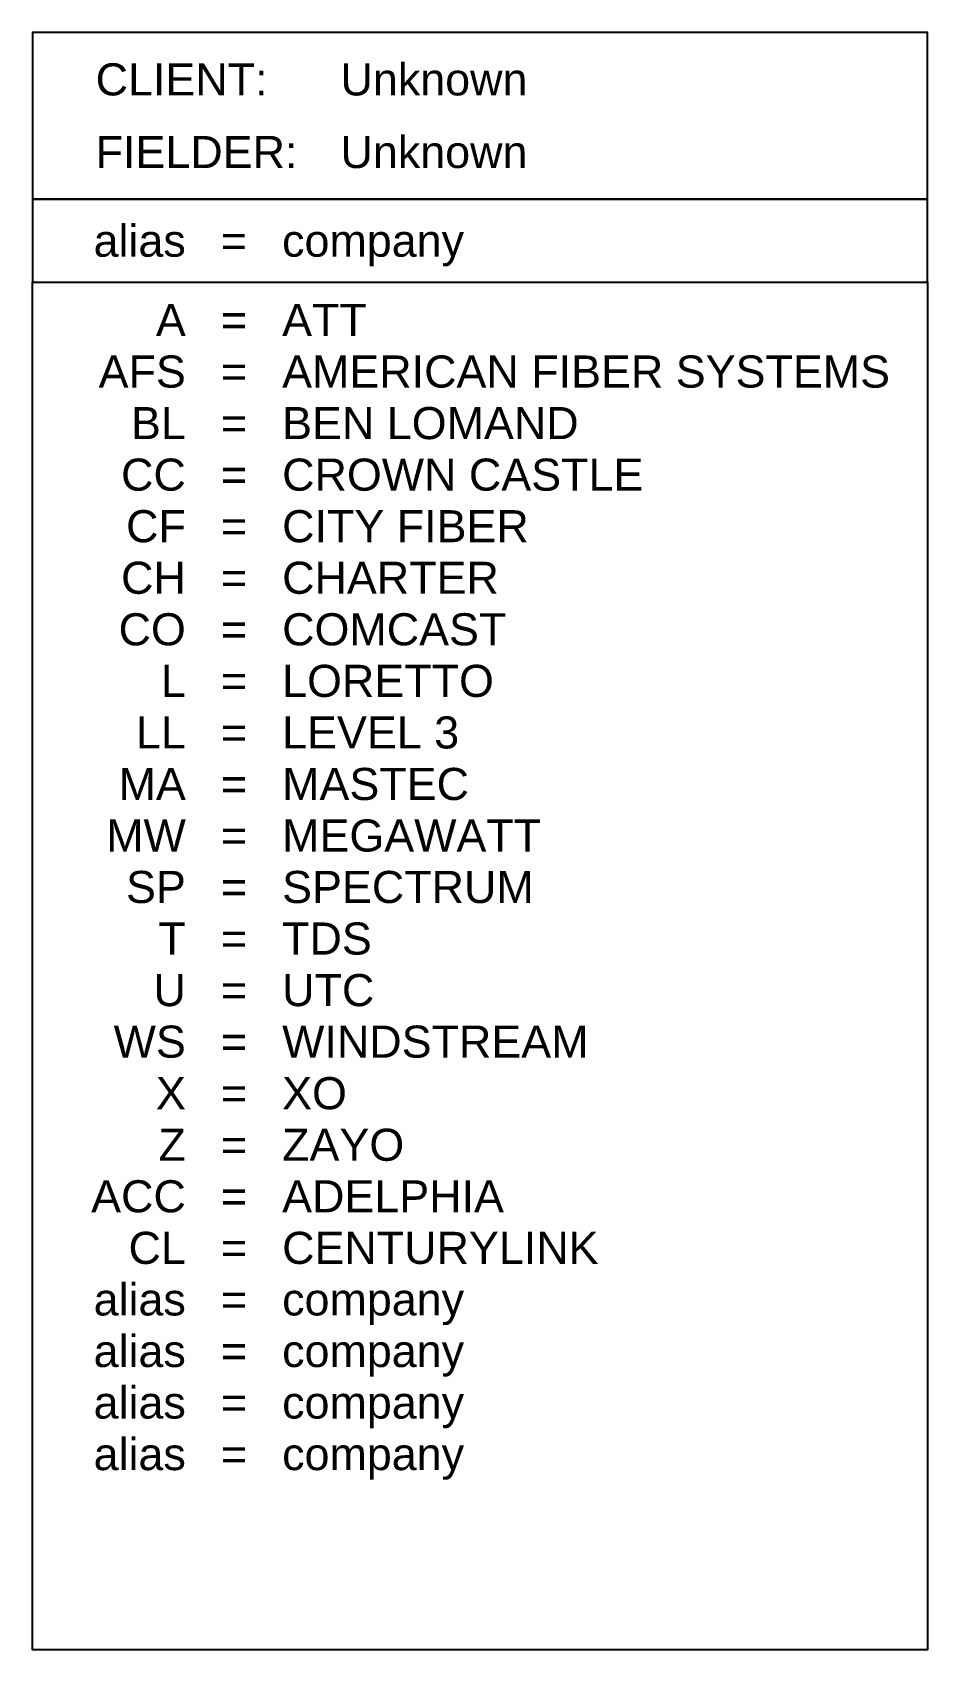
# Model space of a CAD drawing. Header units: inches. Extents: x 29 to 22121, y 36 to 12095.
# Drawn here: x 17287 to 18124, y 6390 to 7902 of the extents above; entities that cross this region are included whole.
import ezdxf
from ezdxf.enums import TextEntityAlignment as Align

# ---------------------------------------------------------------- set-up
doc = ezdxf.new("R2010")
doc.units = ezdxf.units.IN
doc.header["$MEASUREMENT"] = 0
doc.layers.add('Aliases', color=2, linetype='Continuous')
doc.styles.get("Standard").update_dxf_attribs({"font": 'arial.ttf'})

# ---------------------------------------------------------------- blocks, each defined once
blk = doc.blocks.new('Fielder')
for points in [[(-83.67, -31.16), (83.67, -31.16), (83.67, 0), (-83.67, 0)], [(-83.67, -46.74), (83.67, -46.74), (83.67, -31.16), (-83.67, -31.16)]]:
    blk.add_lwpolyline(points, close=True)
for s, p in [('CLIENT:', (-71.84, -8.79)), ('FIELDER:', (-71.84, -22.37)), ('company', (-36.99, -38.95))]:
    blk.add_text(s, height=6).set_placement(p, align=Align.MIDDLE_LEFT)
blk.add_text('alias', height=6).set_placement((-54.99, -38.95), align=Align.MIDDLE_RIGHT)
blk.add_text('=', height=6).set_placement((-45.99, -38.95), align=Align.MIDDLE_CENTER)
for tag, p in [('CLIENT', (-26.07, -8.79)), ('FIELDER', (-26.07, -22.37))]:
    blk.add_attdef(tag, text='', height=6).set_placement(p, align=Align.MIDDLE_LEFT)
blk = doc.blocks.new('Alias')
blk.add_text('=', height=6).set_placement((0, 0), align=Align.MIDDLE_CENTER)
blk.add_attdef('ALIAS', text='', height=6).set_placement((-9, 0), align=Align.MIDDLE_RIGHT)
blk.add_attdef('COMPANY', text='', height=6).set_placement((9, 0), align=Align.MIDDLE_LEFT)

msp = doc.modelspace()

# ---------------------------------------------------------------- linework, layer by layer
at = {"layer": 'Aliases'}
msp.add_lwpolyline([(17287.3, 7668.3), (18124, 7668.3), (18124, 6389.9), (17287.3, 6389.9)], close=True, dxfattribs=at)

# ---------------------------------------------------------------- block references
at = {"layer": 'Aliases', "xscale": 5, "yscale": 5, "zscale": 5}
for name, p, values in [('Fielder', (17705.6, 7902), {'CLIENT': 'Unknown', 'FIELDER': 'Unknown'}), ('Alias', (17475.7, 7633.1), {'ALIAS': 'A', 'COMPANY': 'ATT'}), ('Alias', (17475.7, 7584.9), {'ALIAS': 'AFS', 'COMPANY': 'AMERICAN FIBER SYSTEMS'}), ('Alias', (17475.7, 7536.7), {'ALIAS': 'BL', 'COMPANY': 'BEN LOMAND'}), ('Alias', (17475.7, 7488.5), {'ALIAS': 'CC', 'COMPANY': 'CROWN CASTLE'}), ('Alias', (17475.7, 7440.3), {'ALIAS': 'CF', 'COMPANY': 'CITY FIBER'}), ('Alias', (17475.7, 7392.1), {'ALIAS': 'CH', 'COMPANY': 'CHARTER'}), ('Alias', (17475.7, 7343.9), {'ALIAS': 'CO', 'COMPANY': 'COMCAST'}), ('Alias', (17475.7, 7295.7), {'ALIAS': 'L', 'COMPANY': 'LORETTO'}), ('Alias', (17475.7, 7247.5), {'ALIAS': 'LL', 'COMPANY': 'LEVEL 3'}), ('Alias', (17475.7, 7199.3), {'ALIAS': 'MA', 'COMPANY': 'MASTEC'}), ('Alias', (17475.7, 7151.1), {'ALIAS': 'MW', 'COMPANY': 'MEGAWATT'}), ('Alias', (17475.7, 7103), {'ALIAS': 'SP', 'COMPANY': 'SPECTRUM'}), ('Alias', (17475.7, 7054.8), {'ALIAS': 'T', 'COMPANY': 'TDS'}), ('Alias', (17475.7, 7006.6), {'ALIAS': 'U', 'COMPANY': 'UTC'}), ('Alias', (17475.7, 6958.4), {'ALIAS': 'WS', 'COMPANY': 'WINDSTREAM'}), ('Alias', (17475.7, 6910.2), {'ALIAS': 'X', 'COMPANY': 'XO'}), ('Alias', (17475.7, 6862), {'ALIAS': 'Z', 'COMPANY': 'ZAYO'}), ('Alias', (17475.7, 6813.8), {'ALIAS': 'ACC', 'COMPANY': 'ADELPHIA'}), ('Alias', (17475.7, 6765.6), {'ALIAS': 'CL', 'COMPANY': 'CENTURYLINK'}), ('Alias', (17475.7, 6717.4), {'ALIAS': 'alias', 'COMPANY': 'company'}), ('Alias', (17475.7, 6669.2), {'ALIAS': 'alias', 'COMPANY': 'company'}), ('Alias', (17475.7, 6621), {'ALIAS': 'alias', 'COMPANY': 'company'}), ('Alias', (17475.7, 6572.8), {'ALIAS': 'alias', 'COMPANY': 'company'})]:
    msp.add_blockref(name, p, dxfattribs=at).add_auto_attribs(values)

doc.saveas('drawing.dxf')
